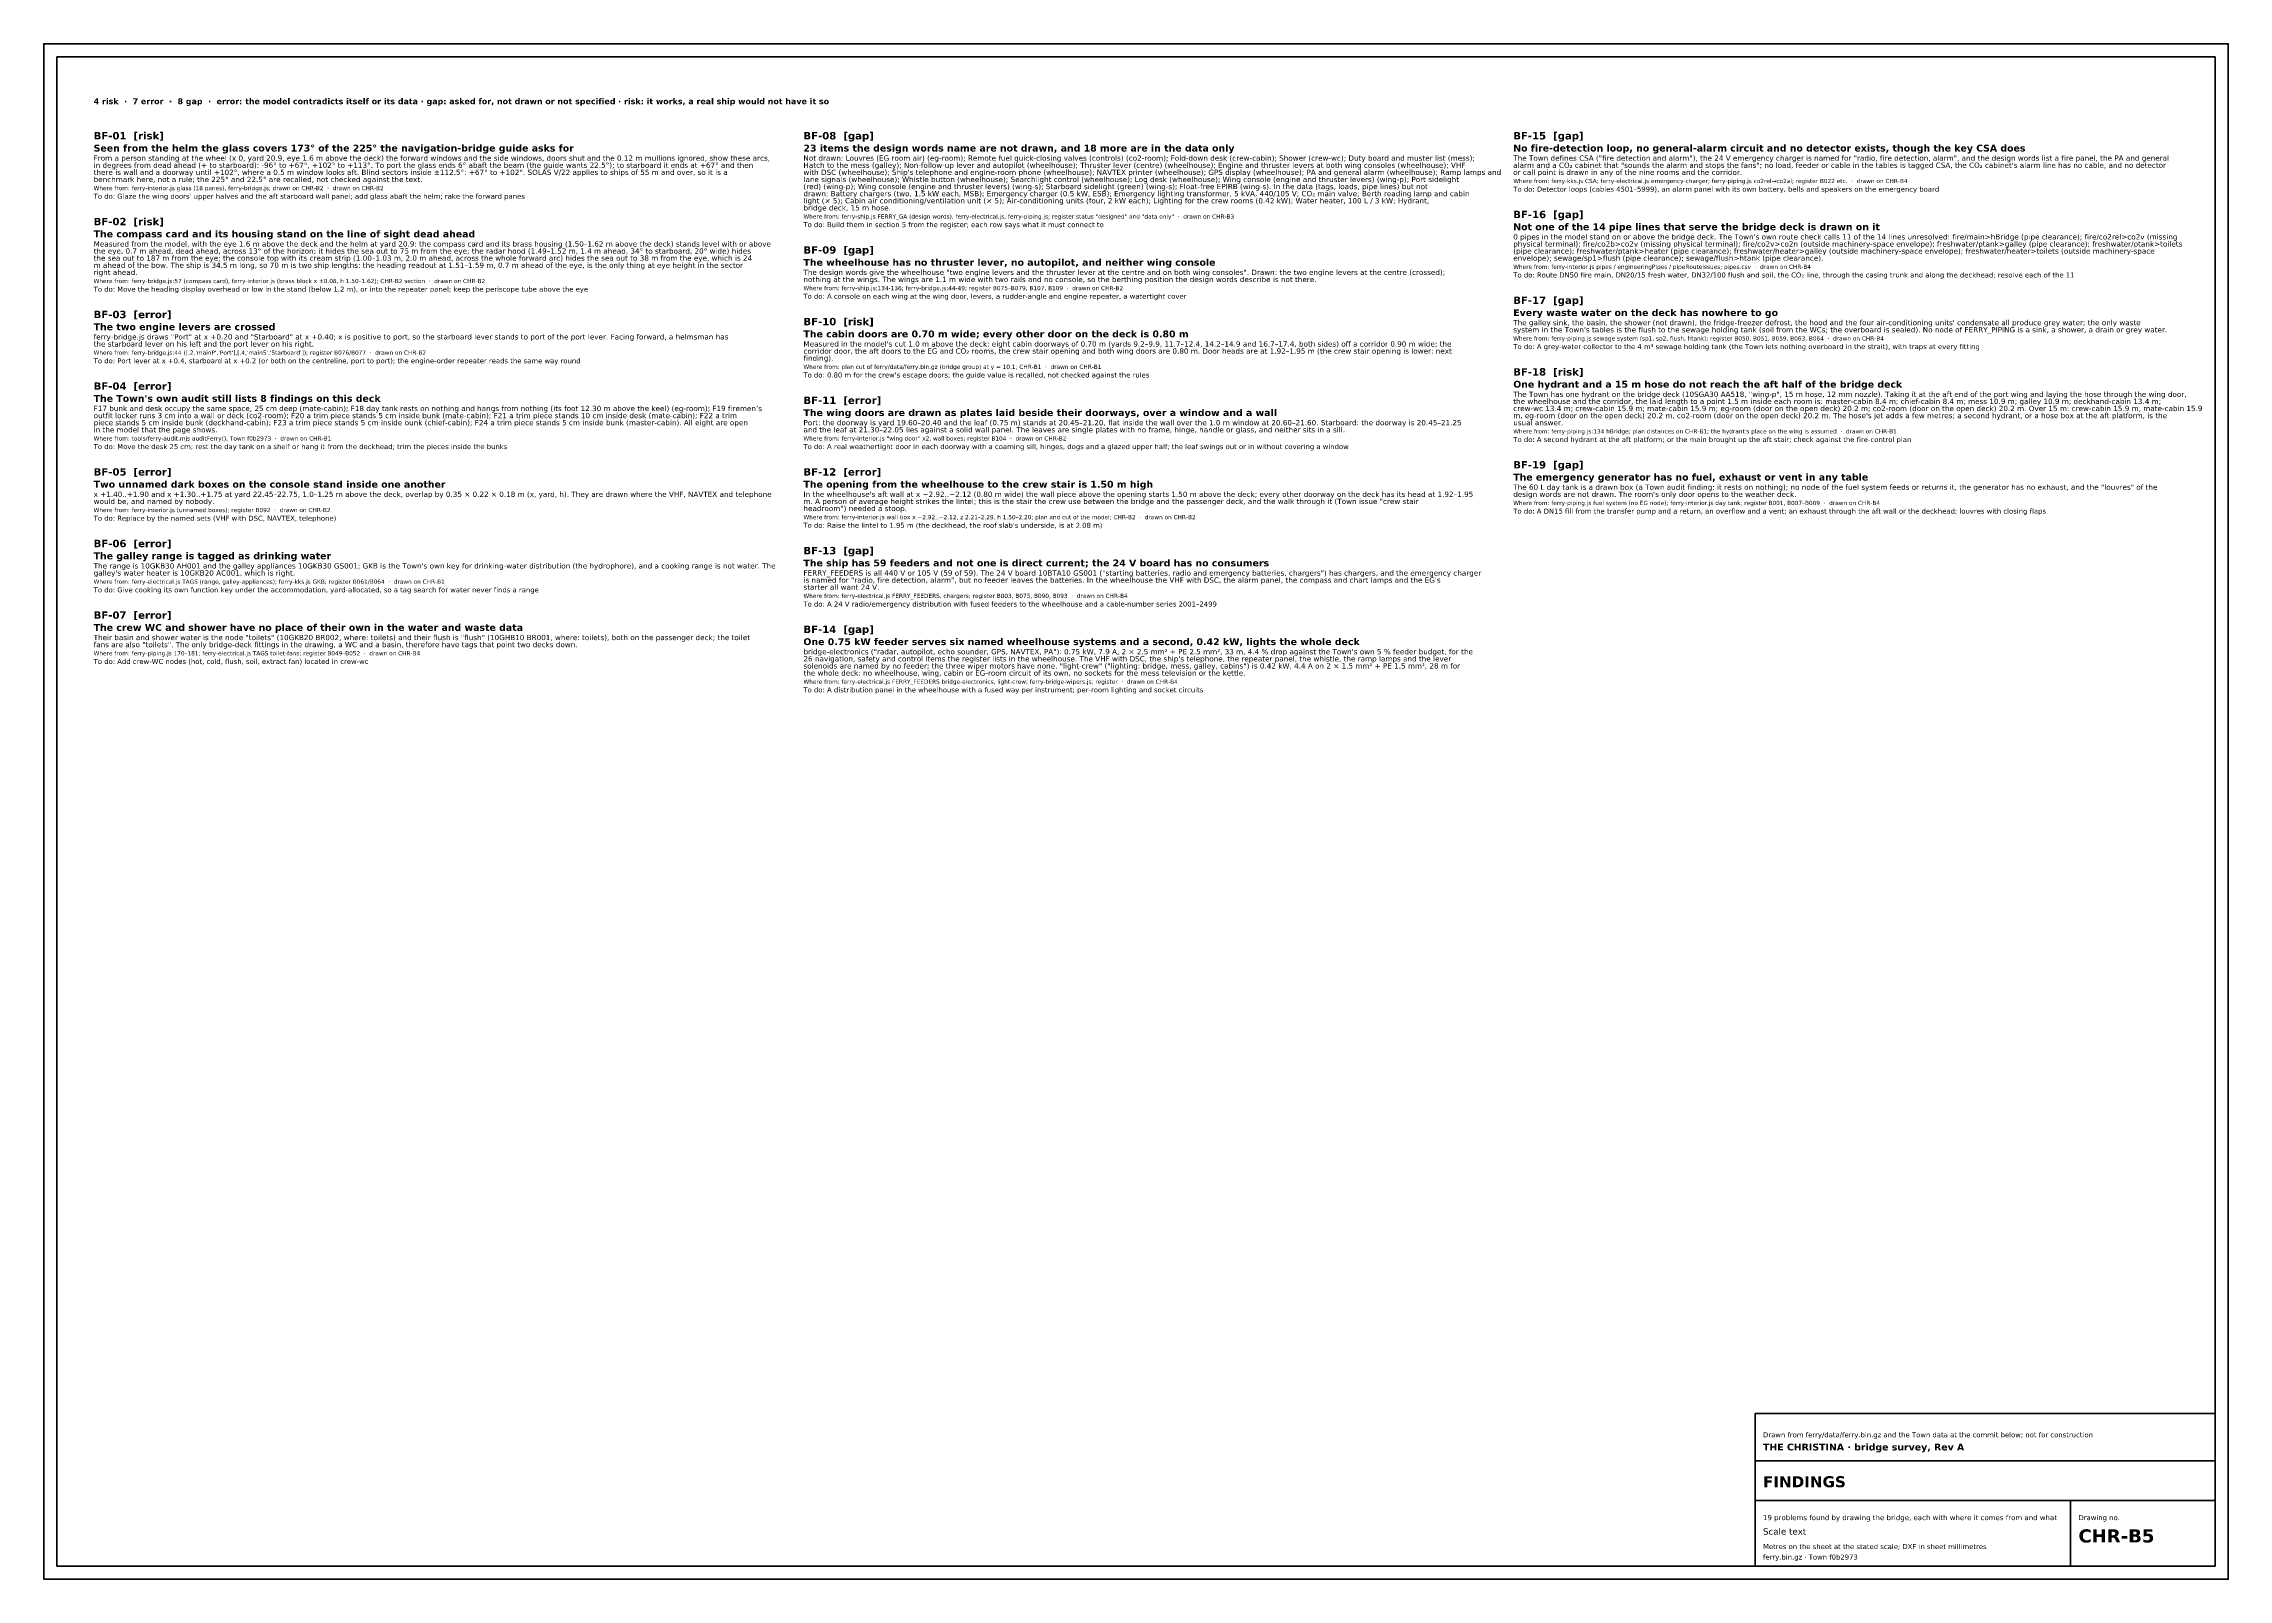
# Model space of a CAD drawing. Header units: millimetres. Extents: x 5 to 836, y 5 to 589.
import ezdxf

# ---------------------------------------------------------------- set-up
doc = ezdxf.new("R2010")
doc.units = ezdxf.units.MM
doc.linetypes.add('DASHED', pattern=[1.524, 1.27, -0.254])
for name, color, linetype, lineweight, true_color in [('DIM', 2, 'CONTINUOUS', 13, 0x1e46a0), ('FIND', 1, 'CONTINUOUS', 25, 0xc80000), ('SIGHT', 30, 'DASHED', 18, 0xd76900), ('THIN', 8, 'CONTINUOUS', 13, 0x8c8c8c)]:
    doc.layers.add(name, color=color, linetype=linetype, lineweight=lineweight, true_color=true_color)
for name, color, linetype, lineweight in [('FRAME', 7, 'CONTINUOUS', 50), ('TEXT', 7, 'CONTINUOUS', 18), ('TITLE', 7, 'CONTINUOUS', 35)]:
    doc.layers.add(name, color=color, linetype=linetype, lineweight=lineweight)
doc.styles.add('SANS', font='DejaVuSans.ttf')
doc.styles.add('SANSB', font='DejaVuSans-Bold.ttf')

msp = doc.modelspace()

# ---------------------------------------------------------------- linework, layer by layer
at = {"layer": 'FRAME'}
for points in [[(5, 5), (836, 5), (836, 589), (5, 589)], [(10, 10), (831, 10), (831, 584), (10, 584)]]:
    msp.add_lwpolyline(points, close=True, dxfattribs=at)
at = {"layer": 'TITLE'}
for p, q in [((656, 50), (831, 50)), ((656, 35), (831, 35)), ((776, 10), (776, 35))]:
    msp.add_line(p, q, dxfattribs=at)
msp.add_lwpolyline([(656, 10), (831, 10), (831, 68), (656, 68)], close=True, dxfattribs=at)

# ---------------------------------------------------------------- texts
at = {"layer": 'DIM'}
for s, height, style, p in [('23 items the design words name are not drawn, and 18 more are in the data only', 2.6, 'SANSB', (294, 548)), ('BF-08  [gap]', 2.8, 'SANSB', (294, 552.6)), ('No fire-detection loop, no general-alarm circuit and no detector exists, though the key CSA does', 2.6, 'SANSB', (564, 548)), ('BF-15  [gap]', 2.8, 'SANSB', (564, 552.6)), ("To do: Glaze the wing doors' upper halves and the aft starboard wall panel; add glass abaft the helm; rake the forward panes", 1.9, 'SANS', (24, 530.03)), ('To do: Detector loops (cables 4501–5999), an alarm panel with its own battery, bells and speakers on the emergency board', 1.9, 'SANS', (564, 532.73)), ('BF-16  [gap]', 2.8, 'SANSB', (564, 522.665)), ('To do: Build them in section 5 from the register; each row says what it must connect to', 1.9, 'SANS', (294, 519.23)), ('Not one of the 14 pipe lines that serve the bridge deck is drawn on it', 2.6, 'SANSB', (564, 518.065)), ('The wheelhouse has no thruster lever, no autopilot, and neither wing console', 2.6, 'SANSB', (294, 504.565)), ('BF-09  [gap]', 2.8, 'SANSB', (294, 509.165)), ('To do: Route DN50 fire main, DN20/15 fresh water, DN32/100 flush and soil, the CO₂ line, through the casing trunk and along the deckhead; resolve each of the 11', 1.9, 'SANS', (564, 500.095)), ('To do: Move the heading display overhead or low in the stand (below 1.2 m), or into the repeater panel; keep the periscope tube above the eye', 1.9, 'SANS', (24, 494.695)), ('To do: A console on each wing at the wing door, levers, a rudder-angle and engine repeater, a watertight cover', 1.9, 'SANS', (294, 491.995)), ('BF-17  [gap]', 2.8, 'SANSB', (564, 490.03)), ('Every waste water on the deck has nowhere to go', 2.6, 'SANSB', (564, 485.43)), ('To do: A grey-water collector to the 4 m³ sewage holding tank (the Town lets nothing overboard in the strait), with traps at every fitting', 1.9, 'SANS', (564, 472.86)), ('To do: Port lever at x +0.4, starboard at x +0.2 (or both on the centreline, port to port); the engine-order repeater reads the same way round', 1.9, 'SANS', (24, 467.46)), ("To do: 0.80 m for the crew's escape doors; the guide value is recalled, not checked against the rules", 1.9, 'SANS', (294, 462.06)), ('To do: Move the desk 25 cm; rest the day tank on a shelf or hang it from the deckhead; trim the pieces inside the bunks', 1.9, 'SANS', (24, 434.825)), ('To do: A real weathertight door in each doorway with a coaming sill, hinges, dogs and a glazed upper half; the leaf swings out or in without covering a window', 1.9, 'SANS', (294, 434.825)), ('To do: A second hydrant at the aft platform; or the main brought up the aft stair; check against the fire-control plan', 1.9, 'SANS', (564, 437.525)), ('The emergency generator has no fuel, exhaust or vent in any table', 2.6, 'SANSB', (564, 422.86)), ('BF-19  [gap]', 2.8, 'SANSB', (564, 427.46)), ('To do: Replace by the named sets (VHF with DSC, NAVTEX, telephone)', 1.9, 'SANS', (24, 407.59)), ('To do: A DN15 fill from the transfer pump and a return, an overflow and a vent; an exhaust through the aft wall or the deckhead; louvres with closing flaps', 1.9, 'SANS', (564, 410.29)), ("To do: Raise the lintel to 1.95 m (the deckhead, the roof slab's underside, is at 2.08 m)", 1.9, 'SANS', (294, 404.89)), ('The ship has 59 feeders and not one is direct current; the 24 V board has no consumers', 2.6, 'SANSB', (294, 390.225)), ('BF-13  [gap]', 2.8, 'SANSB', (294, 394.825)), ('To do: Give cooking its own function key under the accommodation, yard-allocated, so a tag search for water never finds a range', 1.9, 'SANS', (24, 380.355)), ('To do: A 24 V radio/emergency distribution with fused feeders to the wheelhouse and a cable-number series 2001–2499', 1.9, 'SANS', (294, 374.955)), ('BF-14  [gap]', 2.8, 'SANSB', (294, 364.89)), ('One 0.75 kW feeder serves six named wheelhouse systems and a second, 0.42 kW, lights the whole deck', 2.6, 'SANSB', (294, 360.29)), ('To do: Add crew-WC nodes (hot, cold, flush, soil, extract fan) located in crew-wc', 1.9, 'SANS', (24, 353.12)), ('To do: A distribution panel in the wheelhouse with a fused way per instrument; per-room lighting and socket circuits', 1.9, 'SANS', (294, 342.32))]:
    msp.add_text(s, height=height, dxfattribs=dict(at, style=style)).set_placement(p)
at = {"layer": 'FIND', "style": 'SANSB'}
for s, height, p in [('The two engine levers are crossed', 2.6, (24, 480.03)), ('BF-03  [error]', 2.8, (24, 484.63)), ('BF-04  [error]', 2.8, (24, 457.395)), ("The Town's own audit still lists 8 findings on this deck", 2.6, (24, 452.795)), ('The wing doors are drawn as plates laid beside their doorways, over a window and a wall', 2.6, (294, 447.395)), ('BF-11  [error]', 2.8, (294, 451.995)), ('BF-05  [error]', 2.8, (24, 424.76)), ('BF-12  [error]', 2.8, (294, 424.76)), ('Two unnamed dark boxes on the console stand inside one another', 2.6, (24, 420.16)), ('The opening from the wheelhouse to the crew stair is 1.50 m high', 2.6, (294, 420.16)), ('BF-06  [error]', 2.8, (24, 397.525)), ('The galley range is tagged as drinking water', 2.6, (24, 392.925)), ('The crew WC and shower have no place of their own in the water and waste data', 2.6, (24, 365.69)), ('BF-07  [error]', 2.8, (24, 370.29))]:
    msp.add_text(s, height=height, dxfattribs=at).set_placement(p)
at = {"layer": 'SIGHT', "style": 'SANSB'}
for s, height, p in [('Seen from the helm the glass covers 173° of the 225° the navigation-bridge guide asks for', 2.6, (24, 548)), ('BF-01  [risk]', 2.8, (24, 552.6)), ('The compass card and its housing stand on the line of sight dead ahead', 2.6, (24, 515.365)), ('BF-02  [risk]', 2.8, (24, 519.965)), ('BF-10  [risk]', 2.8, (294, 481.93)), ('The cabin doors are 0.70 m wide; every other door on the deck is 0.80 m', 2.6, (294, 477.33)), ('BF-18  [risk]', 2.8, (564, 462.795)), ('One hydrant and a 15 m hose do not reach the aft half of the bridge deck', 2.6, (564, 458.195))]:
    msp.add_text(s, height=height, dxfattribs=at).set_placement(p)
at = {"layer": 'TEXT'}
for s, height, style, p in [('4 risk  ·  7 error  ·  8 gap  ·  error: the model contradicts itself or its data · gap: asked for, not drawn or not specified · risk: it works, a real ship would not have it so', 2.2, 'SANSB', (24, 566)), ('there is wall and a doorway until +102°, where a 0.5 m window looks aft. Blind sectors inside ±112.5°: +67° to +102°. SOLAS V/22 applies to ships of 55 m and over, so it is a', 2, 'SANS', (24, 539.09)), ('in degrees from dead ahead (+ to starboard): -96° to +67°, +102° to +113°. To port the glass ends 6° abaft the beam (the guide wants 22.5°); to starboard it ends at +67° and then', 2, 'SANS', (24, 541.79)), ('From a person standing at the wheel (x 0, yard 20.9, eye 1.6 m above the deck) the forward windows and the side windows, doors shut and the 0.12 m mullions ignored, show these arcs,', 2, 'SANS', (24, 544.49)), ("with DSC (wheelhouse); Ship's telephone and engine-room phone (wheelhouse); NAVTEX printer (wheelhouse); GPS display (wheelhouse); PA and general alarm (wheelhouse); Ramp lamps and", 2, 'SANS', (294, 539.09)), ('Not drawn: Louvres (EG room air) (eg-room); Remote fuel quick-closing valves (controls) (co2-room); Fold-down desk (crew-cabin); Shower (crew-wc); Duty board and muster list (mess);', 2, 'SANS', (294, 544.49)), ('Hatch to the mess (galley); Non-follow-up lever and autopilot (wheelhouse); Thruster lever (centre) (wheelhouse); Engine and thruster levers at both wing consoles (wheelhouse); VHF', 2, 'SANS', (294, 541.79)), ('The Town defines CSA ("fire detection and alarm"), the 24 V emergency charger is named for "radio, fire detection, alarm", and the design words list a fire panel, the PA and general', 2, 'SANS', (564, 544.49)), ('or call point is drawn in any of the nine rooms and the corridor.', 2, 'SANS', (564, 539.09)), ('alarm and a CO₂ cabinet that "sounds the alarm and stops the fans"; no load, feeder or cable in the tables is tagged CSA, the CO₂ cabinet\'s alarm line has no cable, and no detector', 2, 'SANS', (564, 541.79)), ('benchmark here, not a rule; the 225° and 22.5° are recalled, not checked against the text.', 2, 'SANS', (24, 536.39)), ('drawn: Battery chargers (two, 1.5 kW each, MSB); Emergency charger (0.5 kW, ESB); Emergency lighting transformer, 5 kVA, 440/105 V; CO₂ main valve; Berth reading lamp and cabin', 2, 'SANS', (294, 530.99)), ('(red) (wing-p); Wing console (engine and thruster levers) (wing-s); Starboard sidelight (green) (wing-s); Float-free EPIRB (wing-s). In the data (tags, loads, pipe lines) but not', 2, 'SANS', (294, 533.69)), ('lane signals (wheelhouse); Whistle button (wheelhouse); Searchlight control (wheelhouse); Log desk (wheelhouse); Wing console (engine and thruster levers) (wing-p); Port sidelight', 2, 'SANS', (294, 536.39)), ('bridge deck, 15 m hose.', 2, 'SANS', (294, 525.59)), ('light (× 5); Cabin air conditioning/ventilation unit (× 5); Air-conditioning units (four, 2 kW each); Lighting for the crew rooms (0.42 kW); Water heater, 100 L / 3 kW; Hydrant,', 2, 'SANS', (294, 528.29)), ("0 pipes in the model stand on or above the bridge deck. The Town's own route check calls 11 of the 14 lines unresolved: fire/main>hBridge (pipe clearance); fire/co2rel>co2v (missing", 2, 'SANS', (564, 514.555)), ('the eye, 0.7 m ahead, dead ahead, across 13° of the horizon; it hides the sea out to 75 m from the eye; the radar hood (1.49–1.52 m, 1.4 m ahead, 34° to starboard, 20° wide) hides', 2, 'SANS', (24, 509.155)), ('the sea out to 187 m from the eye; the console top with its cream strip (1.00–1.03 m, 2.0 m ahead, across the whole forward arc) hides the sea out to 38 m from the eye, which is 24', 2, 'SANS', (24, 506.455)), ('Measured from the model, with the eye 1.6 m above the deck and the helm at yard 20.9: the compass card and its brass housing (1.50–1.62 m above the deck) stands level with or above', 2, 'SANS', (24, 511.855)), ('envelope); sewage/sp1>flush (pipe clearance); sewage/flush>htank (pipe clearance).', 2, 'SANS', (564, 506.455)), ('(pipe clearance); freshwater/ptank>heater (pipe clearance); freshwater/heater>galley (outside machinery-space envelope); freshwater/heater>toilets (outside machinery-space', 2, 'SANS', (564, 509.155)), ('physical terminal); fire/co2b>co2v (missing physical terminal); fire/co2v>co2n (outside machinery-space envelope); freshwater/ptank>galley (pipe clearance); freshwater/ptank>toilets', 2, 'SANS', (564, 511.855)), ('m ahead of the bow. The ship is 34.5 m long, so 70 m is two ship lengths: the heading readout at 1.51–1.59 m, 0.7 m ahead of the eye, is the only thing at eye height in the sector', 2, 'SANS', (24, 503.755)), ('right ahead.', 2, 'SANS', (24, 501.055)), ('The design words give the wheelhouse "two engine levers and the thruster lever at the centre and on both wing consoles". Drawn: the two engine levers at the centre (crossed);', 2, 'SANS', (294, 501.055)), ('nothing at the wings. The wings are 1.1 m wide with two rails and no console, so the berthing position the design words describe is not there.', 2, 'SANS', (294, 498.355)), ("The galley sink, the basin, the shower (not drawn), the fridge-freezer defrost, the hood and the four air-conditioning units' condensate all produce grey water; the only waste", 2, 'SANS', (564, 481.92)), ('ferry-bridge.js draws "Port" at x +0.20 and "Starboard" at x +0.40; x is positive to port, so the starboard lever stands to port of the port lever. Facing forward, a helmsman has', 2, 'SANS', (24, 476.52)), ('the starboard lever on his left and the port lever on his right.', 2, 'SANS', (24, 473.82)), ("Measured in the model's cut 1.0 m above the deck: eight cabin doorways of 0.70 m (yards 9.2–9.9, 11.7–12.4, 14.2–14.9 and 16.7–17.4, both sides) off a corridor 0.90 m wide; the", 2, 'SANS', (294, 473.82)), ("system in the Town's tables is the flush to the sewage holding tank (soil from the WCs; the overboard is sealed). No node of FERRY_PIPING is a sink, a shower, a drain or grey water.", 2, 'SANS', (564, 479.22)), ('finding).', 2, 'SANS', (294, 468.42)), ('corridor door, the aft doors to the EG and CO₂ rooms, the crew stair opening and both wing doors are 0.80 m. Door heads are at 1.92–1.95 m (the crew stair opening is lower: next', 2, 'SANS', (294, 471.12)), ('F17 bunk and desk occupy the same space, 25 cm deep (mate-cabin); F18 day tank rests on nothing and hangs from nothing (its foot 12.30 m above the keel) (eg-room); F19 firemen’s', 2, 'SANS', (24, 449.285)), ('The Town has one hydrant on the bridge deck (10SGA30 AA518, "wing-p", 15 m hose, 12 mm nozzle). Taking it at the aft end of the port wing and laying the hose through the wing door,', 2, 'SANS', (564, 454.685)), ('the wheelhouse and the corridor, the laid length to a point 1.5 m inside each room is: master-cabin 8.4 m; chief-cabin 8.4 m; mess 10.9 m; galley 10.9 m; deckhand-cabin 13.4 m;', 2, 'SANS', (564, 451.985)), ('crew-wc 13.4 m; crew-cabin 15.9 m; mate-cabin 15.9 m; eg-room (door on the open deck) 20.2 m; co2-room (door on the open deck) 20.2 m. Over 15 m: crew-cabin 15.9 m, mate-cabin 15.9', 2, 'SANS', (564, 449.285)), ('outfit locker runs 3 cm into a wall or deck (co2-room); F20 a trim piece stands 5 cm inside bunk (mate-cabin); F21 a trim piece stands 10 cm inside desk (mate-cabin); F22 a trim', 2, 'SANS', (24, 446.585)), ('piece stands 5 cm inside bunk (deckhand-cabin); F23 a trim piece stands 5 cm inside bunk (chief-cabin); F24 a trim piece stands 5 cm inside bunk (master-cabin). All eight are open', 2, 'SANS', (24, 443.885)), ('in the model that the page shows.', 2, 'SANS', (24, 441.185)), ('and the leaf at 21.30–22.05 lies against a solid wall panel. The leaves are single plates with no frame, hinge, handle or glass, and neither sits in a sill.', 2, 'SANS', (294, 441.185)), ('Port: the doorway is yard 19.60–20.40 and the leaf (0.75 m) stands at 20.45–21.20, flat inside the wall over the 1.0 m window at 20.60–21.60. Starboard: the doorway is 20.45–21.25', 2, 'SANS', (294, 443.885)), ('usual answer.', 2, 'SANS', (564, 443.885)), ("m, eg-room (door on the open deck) 20.2 m, co2-room (door on the open deck) 20.2 m. The hose's jet adds a few metres; a second hydrant, or a hose box at the aft platform, is the", 2, 'SANS', (564, 446.585)), ('x +1.40..+1.90 and x +1.30..+1.75 at yard 22.45–22.75, 1.0–1.25 m above the deck, overlap by 0.35 × 0.22 × 0.18 m (x, yard, h). They are drawn where the VHF, NAVTEX and telephone', 2, 'SANS', (24, 416.65)), ('would be, and named by nobody.', 2, 'SANS', (24, 413.95)), ('m. A person of average height strikes the lintel; this is the stair the crew use between the bridge and the passenger deck, and the walk through it (Town issue "crew stair', 2, 'SANS', (294, 413.95)), ("In the wheelhouse's aft wall at x −2.92..−2.12 (0.80 m wide) the wall piece above the opening starts 1.50 m above the deck; every other doorway on the deck has its head at 1.92–1.95", 2, 'SANS', (294, 416.65)), ('The 60 L day tank is a drawn box (a Town audit finding: it rests on nothing); no node of the fuel system feeds or returns it, the generator has no exhaust, and the "louvres" of the', 2, 'SANS', (564, 419.35)), ("design words are not drawn. The room's only door opens to the weather deck.", 2, 'SANS', (564, 416.65)), ('headroom") needed a stoop.', 2, 'SANS', (294, 411.25)), ("The range is 10GKB30 AH001 and the galley appliances 10GKB30 GS001; GKB is the Town's own key for drinking-water distribution (the hydrophore), and a cooking range is not water. The", 2, 'SANS', (24, 389.415)), ("galley's water heater is 10GKB20 AC001, which is right.", 2, 'SANS', (24, 386.715)), ('starter all want 24 V.', 2, 'SANS', (294, 381.315)), ('is named for "radio, fire detection, alarm", but no feeder leaves the batteries. In the wheelhouse the VHF with DSC, the alarm panel, the compass and chart lamps and the EG\'s', 2, 'SANS', (294, 384.015)), ('FERRY_FEEDERS is all 440 V or 105 V (59 of 59). The 24 V board 10BTA10 GS001 ("starting batteries, radio and emergency batteries, chargers") has chargers, and the emergency charger', 2, 'SANS', (294, 386.715)), ('Their basin and shower water is the node "toilets" (10GKB20 BR002, where: toilets) and their flush is "flush" (10GHB10 BR001, where: toilets), both on the passenger deck; the toilet', 2, 'SANS', (24, 362.18)), ('fans are also "toilets". The only bridge-deck fittings in the drawing, a WC and a basin, therefore have tags that point two decks down.', 2, 'SANS', (24, 359.48)), ('bridge-electronics ("radar, autopilot, echo sounder, GPS, NAVTEX, PA"): 0.75 kW, 7.9 A, 2 × 2.5 mm² + PE 2.5 mm², 33 m, 4.4 % drop against the Town\'s own 5 % feeder budget, for the', 2, 'SANS', (294, 356.78)), ('the whole deck: no wheelhouse, wing, cabin or EG-room circuit of its own, no sockets for the mess television or the kettle.', 2, 'SANS', (294, 348.68)), ('solenoids are named by no feeder; the three wiper motors have none. "light-crew" ("lighting: bridge, mess, galley, cabins") is 0.42 kW, 4.4 A on 2 × 1.5 mm² + PE 1.5 mm², 28 m for', 2, 'SANS', (294, 351.38)), ("26 navigation, safety and control items the register lists in the wheelhouse. The VHF with DSC, the ship's telephone, the repeater panel, the whistle, the ramp lamps and the lever", 2, 'SANS', (294, 354.08)), ('Drawn from ferry/data/ferry.bin.gz and the Town data at the commit below; not for construction', 1.9, 'SANS', (659, 59)), ('THE CHRISTINA · bridge survey, Rev A', 2.6, 'SANSB', (659, 54)), ('FINDINGS', 4.2, 'SANSB', (659, 40)), ('19 problems found by drawing the bridge, each with where it comes from and what ', 1.94444, 'SANS', (659, 27.5)), ('Drawing no.', 1.9, 'SANS', (779, 27.5)), ('Scale text', 2.4, 'SANS', (659, 22)), ('Metres on the sheet at the stated scale; DXF in sheet millimetres', 1.9, 'SANS', (659, 16.5)), ('CHR-B5', 5, 'SANSB', (779, 19)), ('ferry.bin.gz · Town f0b2973', 1.9, 'SANS', (659, 12.5))]:
    msp.add_text(s, height=height, dxfattribs=dict(at, style=style)).set_placement(p)
at = {"layer": 'THIN', "style": 'SANS'}
for s, p in [('Where from: ferry-interior.js glass (18 panes), ferry-bridge.js; drawn on CHR-B2  ·  drawn on CHR-B2', (24, 533.29)), ('Where from: ferry-kks.js CSA; ferry-electrical.js emergency-charger; ferry-piping.js co2rel→co2al; register B022 etc.  ·  drawn on CHR-B4', (564, 535.99)), ('Where from: ferry-ship.js FERRY_GA (design words), ferry-electrical.js, ferry-piping.js; register status "designed" and "data only"  ·  drawn on CHR-B3', (294, 522.49)), ('Where from: ferry-bridge.js:57 (compass card), ferry-interior.js (brass block x ±0.08, h 1.50–1.62); CHR-B2 section  ·  drawn on CHR-B2', (24, 497.955)), ('Where from: ferry-interior.js pipes / engineeringPipes / pipeRouteIssues; pipes.csv  ·  drawn on CHR-B4', (564, 503.355)), ('Where from: ferry-ship.js:134-136; ferry-bridge.js:44-49; register B075–B079, B107, B109  ·  drawn on CHR-B2', (294, 495.255)), ('Where from: ferry-piping.js sewage system (sp1, sp2, flush, htank); register B050, B051, B059, B063, B064  ·  drawn on CHR-B4', (564, 476.12)), ("Where from: ferry-bridge.js:44 ([.2,'mainP','Port'],[.4,'mainS','Starboard']); register B076/B077  ·  drawn on CHR-B2", (24, 470.72)), ('Where from: plan cut of ferry/data/ferry.bin.gz (bridge group) at y = 10.1; CHR-B1  ·  drawn on CHR-B1', (294, 465.32)), ("Where from: ferry-piping.js:134 hBridge; plan distances on CHR-B1; the hydrant's place on the wing is assumed  ·  drawn on CHR-B1", (564, 440.785)), ('Where from: tools/ferry-audit.mjs auditFerry(), Town f0b2973  ·  drawn on CHR-B1', (24, 438.085)), ('Where from: ferry-interior.js "wing door" x2, wall boxes; register B104  ·  drawn on CHR-B2', (294, 438.085)), ('Where from: ferry-interior.js (unnamed boxes); register B092  ·  drawn on CHR-B2', (24, 410.85)), ('Where from: ferry-interior.js wall box x −2.92..−2.12, z 2.21–2.29, h 1.50–2.20; plan and cut of the model; CHR-B2  ·  drawn on CHR-B2', (294, 408.15)), ('Where from: ferry-piping.js fuel system (no EG node); ferry-interior.js day tank; register B001, B007–B009  ·  drawn on CHR-B4', (564, 413.55)), ('Where from: ferry-electrical.js TAGS (range, galley-appliances); ferry-kks.js GKB; register B061/B064  ·  drawn on CHR-B1', (24, 383.615)), ('Where from: ferry-electrical.js FERRY_FEEDERS, chargers; register B003, B075, B090, B093  ·  drawn on CHR-B4', (294, 378.215)), ('Where from: ferry-piping.js 170–181; ferry-electrical.js TAGS toilet-fans; register B049–B052  ·  drawn on CHR-B4', (24, 356.38)), ('Where from: ferry-electrical.js FERRY_FEEDERS bridge-electronics, light-crew; ferry-bridge-wipers.js; register  ·  drawn on CHR-B4', (294, 345.58))]:
    msp.add_text(s, height=1.6, dxfattribs=at).set_placement(p)

doc.saveas('drawing.dxf')
